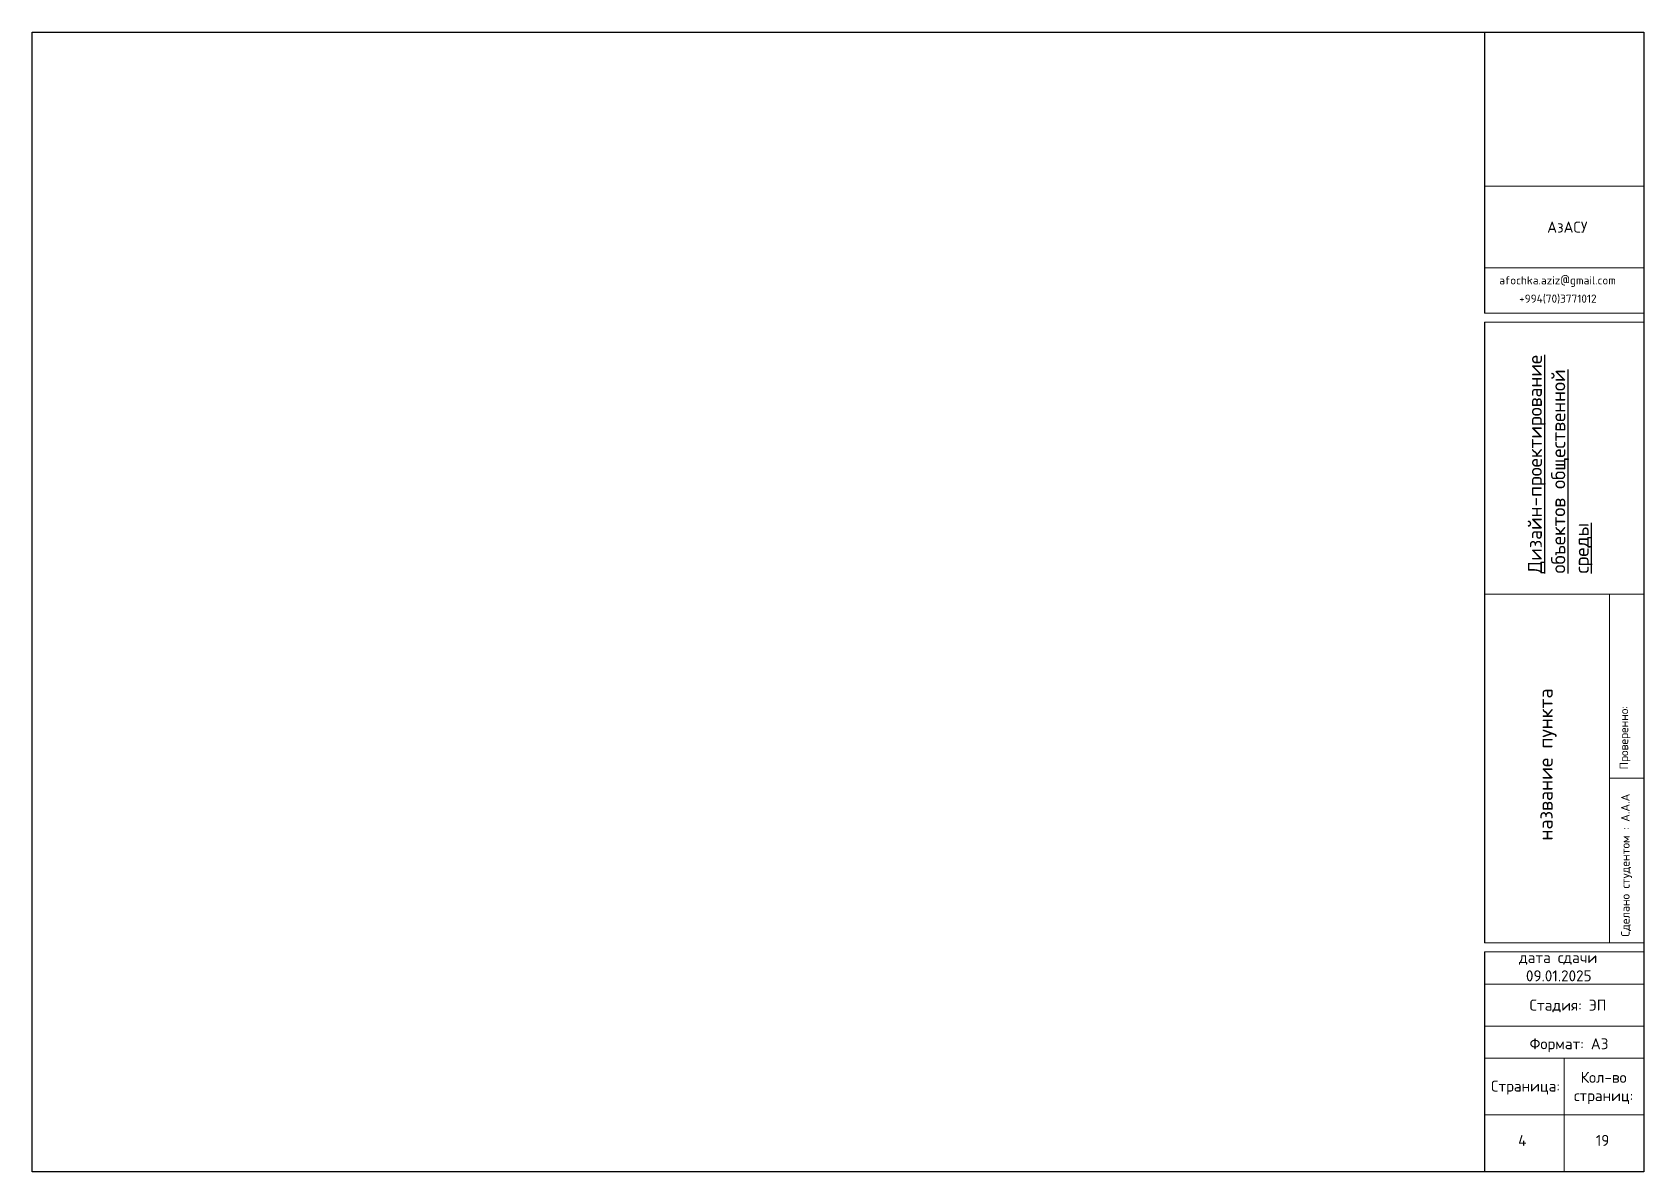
# Model space of a CAD drawing. Header units: millimetres. Extents: x 1 to 862718, y -200795 to 126771.
# Drawn here: x 734442 to 862718, y 21202 to 111907 of the extents above; entities that cross this region are included whole.
import ezdxf

# ---------------------------------------------------------------- set-up
doc = ezdxf.new("R2010")
doc.units = ezdxf.units.MM
doc.header["$MEASUREMENT"] = 0
doc.layers.add('PDF_Drawing & Figure', color=7, linetype='Continuous')
doc.layers.add('PDF_Text', color=7, linetype='Continuous')
doc.styles.add('PDF Arial', font='arial.ttf')

msp = doc.modelspace()

# ---------------------------------------------------------------- texts
at = {"layer": 'PDF_Text', "transparency": 33554636, "char_height": 874.8, "attachment_point": 7, "style": 'PDF Arial'}
for s, insert in [('{\\fISOCPEUR|b0|i0|c204|p34;АзАСУ}', (855027.6, 95954.3)), ('{\\fISOCPEUR|b0|i0|c204|p34;Страница:}', (850563.9, 27347.6))]:
    msp.add_mtext(s, dxfattribs=dict(at, insert=insert))
at = {"layer": 'PDF_Text', "attachment_point": 7, "style": 'PDF Arial'}
for s, insert, char_height in [('{\\fISOCPEUR|b0|i0|c0|p34;afochka.aziz@gmail.com}', (851213.5, 91640.9), 647.84), ('{\\fISOCPEUR|b0|i0|c238|p34;+994(\\fISOCPEUR|b0|i0|c0|p34;7\\fISOCPEUR|b0|i0|c204|p34;0)\\fISOCPEUR|b0|i0|c0|p34;3771012}', (852798.3, 90312.8), 647.8403), ('{\\fISOCPEUR|b0|i0|c204|p34;дата сдачи \\P 0\\fISOCPEUR|b0|i0|c0|p34;9\\fISOCPEUR|b0|i0|c204|p34;.0\\fISOCPEUR|b0|i0|c0|p34;1\\fISOCPEUR|b0|i0|c204|p34;.20\\fISOCPEUR|b0|i0|c0|p34;2\\fISOCPEUR|b0|i0|c204|p34;5}', (852781, 36360), 874.8002), ('{\\fISOCPEUR|b0|i0|c0|p34;4}', (852721.8, 23256.6), 874.8)]:
    msp.add_mtext(s, dxfattribs=dict(at, insert=insert, char_height=char_height))
at = {"layer": 'PDF_Text', "transparency": 33554636, "attachment_point": 7, "rotation": 90, "style": 'PDF Arial'}
for s, insert, char_height, width in [('{\\fISOCPEUR|b0|i0|c204|p34;\\LДизайн-проектирование объектов общественной среды}', (858635.8, 68823.3), 1117.372, 18101.793), ('\\pt6120.17513;{\\fISOCPEUR|b0|i0|c204|p34;Проверенно\\fISOCPEUR|b0|i0|c0|p34;:}', (861663.9, 53222.9), 680.019, 19352.844)]:
    msp.add_mtext(s, dxfattribs=dict(at, insert=insert, char_height=char_height, width=width))
at = {"layer": 'PDF_Text', "insert": (855771.8, 47562), "char_height": 1137.243, "width": 27113.668, "attachment_point": 7, "rotation": 90, "style": 'PDF Arial'}
msp.add_mtext('{\\fISOCPEUR|b0|i0|c204|p34;название пункта }', dxfattribs=at)
at = {"layer": 'PDF_Text', "transparency": 33554636, "insert": (861776.6, 39915.1), "char_height": 680.019, "attachment_point": 7, "rotation": 90, "style": 'PDF Arial'}
msp.add_mtext('{\\fISOCPEUR|b0|i0|c204|p34;Сделано студентом : А.А.А }', dxfattribs=at)
at = {"layer": 'PDF_Text', "transparency": 33554636, "char_height": 874.8, "attachment_point": 7, "style": 'PDF Arial'}
for s, insert, width in [('{\\fISOCPEUR|b0|i0|c204|p34;Стадия\\fISOCPEUR|b0|i0|c0|p34;:\\fISOCPEUR|b0|i0|c204|p34; ЭП}', (853628.7, 33889.8), 7351.756), ('{\\fISOCPEUR|b0|i0|c204|p34;Формат\\fISOCPEUR|b0|i0|c0|p34;: \\fISOCPEUR|b0|i0|c204|p34;A3}', (853628.7, 30716.9), 6896.475), ('\\pi947.1006;{\\fISOCPEUR|b0|i0|c204|p34;Кол-во \\P\\pi422.22048;страниц:}', (856741.7, 26585.4), 5480.882), ('{\\fISOCPEUR|b0|i0|c204|p34;19}', (858894.4, 23256.6), 437.4)]:
    msp.add_mtext(s, dxfattribs=dict(at, insert=insert, width=width))

# ---------------------------------------------------------------- linework, layer by layer
for p, q in [((850049.3, 111906.7), (850049.3, 89552.6)), ((850049.3, 88832.7), (850049.3, 39421.4)), ((850049.3, 38701.5), (850049.3, 21202))]:
    msp.add_line(p, q)
msp.add_lwpolyline([(734441.5, 111906.7), (862717.7, 111906.7), (862717.7, 21202), (734441.5, 21202)], close=True)
at = {"layer": 'PDF_Drawing & Figure', "lineweight": 0}
for points in [[(850049.3, 99657.5), (862717.7, 99657.5)], [(850049.3, 93151.7), (862717.7, 93151.7)], [(850049.3, 89552.6), (862717.7, 89552.6)], [(850049.3, 88832.7), (862717.7, 88832.7)], [(850049.3, 67176.5), (862717.7, 67176.5)], [(859997.4, 39421.4), (859997.4, 67176.5)], [(859997.4, 52529.3), (862717.7, 52529.3)], [(850049.3, 39421.4), (862717.7, 39421.4)], [(850049.3, 38701.5), (862717.7, 38701.5)], [(850049.3, 36145), (862717.7, 36145)], [(850049.3, 32792.8), (862717.7, 32792.8)], [(850049.3, 30236.2), (862717.7, 30236.2)], [(856383.2, 30236.2), (856383.2, 21202)], [(850049.3, 25722.9), (862717.7, 25722.9)]]:
    msp.add_lwpolyline(points, dxfattribs=at)

msp.set_redraw_order([(e.dxf.handle, doc.entitydb.next_handle()) for e in msp.query("TEXT MTEXT ATTDEF DIMENSION ARC_DIMENSION")])  # texts and dimensions are drawn at this point

doc.saveas('drawing.dxf')
